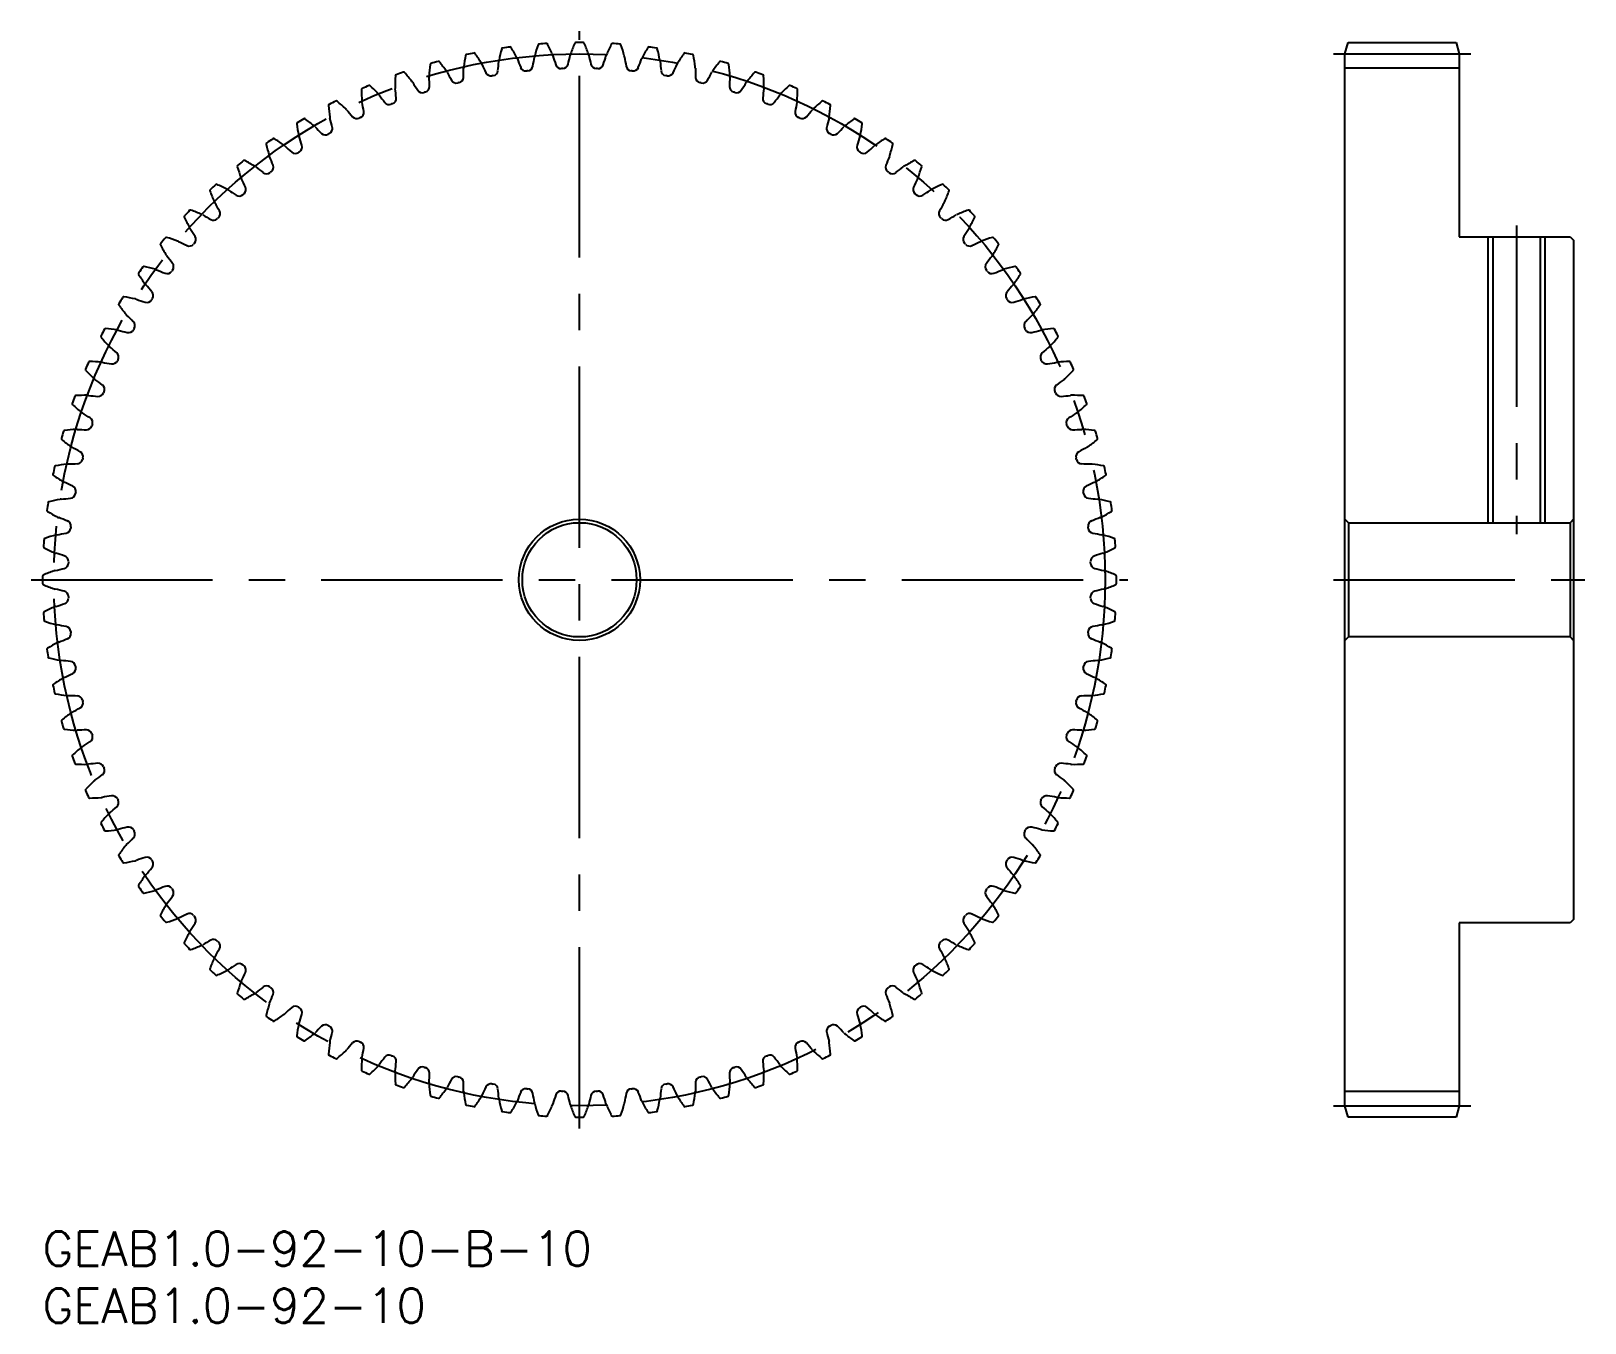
# Model space of a CAD drawing. Extents: x -1 to 135, y -8 to 105.
import ezdxf

# ---------------------------------------------------------------- set-up
doc = ezdxf.new("R2010")
doc.units = 0
doc.header["$LTSCALE"] = 0.5
doc.linetypes.add('CENTER', pattern=[50.8, 31.75, -6.35, 6.35, -6.35])
for name, color, linetype in [('MSM_CENTER', 1, 'CENTER'), ('MSM_CONTINUOUS', 7, 'CONTINUOUS'), ('MSM_NARROW', 5, 'CONTINUOUS'), ('MSM_PART_NUMBER', 7, 'CONTINUOUS')]:
    doc.layers.add(name, color=color, linetype=linetype)
doc.styles.get("Standard").update_dxf_attribs({"font": 'txt.shx', "height": 1, "bigfont": 'bigfont.shx'})

# ---------------------------------------------------------------- blocks, each defined once
blk = doc.blocks.new('*U2')
at = {"layer": 'MSM_PART_NUMBER'}
blk.add_text('GEAB1.0-92-10-B-10', height=3, dxfattribs=at).set_placement((0, -3))
blk = doc.blocks.new('*U3')
at = {"layer": 'MSM_PART_NUMBER'}
blk.add_text('GEAB1.0-92-10', height=3, dxfattribs=at).set_placement((0, -8))

msp = doc.modelspace()

# ---------------------------------------------------------------- linework, layer by layer
at = {"layer": 'MSM_CENTER'}
for p, q in [((47, 9), (47, 105)), ((113, 103), (125, 103)), ((129, 88), (129, 61)), ((-1, 57), (95, 57)), ((113, 57), (135, 57)), ((113, 11), (125, 11))]:
    msp.add_line(p, q, dxfattribs=at)
msp.add_circle((47, 57), 46, dxfattribs=at)
at = {"layer": 'MSM_CONTINUOUS'}
for p, q in [((114, 103), (114.27, 104)), ((114.27, 104), (123.73, 104)), ((123.73, 104), (124, 103)), ((114, 11), (114, 103)), ((124, 103), (124, 87)), ((124, 101.75), (114, 101.75)), ((124, 87), (133.7, 87)), ((126.93, 87), (126.93, 62)), ((131.07, 87), (131.07, 62)), ((133.7, 87), (134, 86.7)), ((134, 86.7), (134, 27.3)), ((114.3, 62), (114, 62.3)), ((114.3, 62), (114.3, 52)), ((114.3, 62), (133.7, 62)), ((134, 62.3), (133.7, 62)), ((133.7, 62), (133.7, 52)), ((114, 51.7), (114.3, 52)), ((133.7, 52), (114.3, 52)), ((133.7, 52), (134, 51.7)), ((134, 27.3), (133.7, 27)), ((124, 27), (124, 11)), ((133.7, 27), (124, 27)), ((124, 12.25), (114, 12.25)), ((114.27, 10), (114, 11)), ((124, 11), (123.73, 10)), ((123.73, 10), (114.27, 10))]:
    msp.add_line(p, q, dxfattribs=at)
for radius in [5.3, 5]:
    msp.add_circle((47, 57), radius, dxfattribs=at)
for centre, radius, start, end in [((55, 99.48), 15.33, 165.0264, 168.8043), ((40.28, 103.42), 0.1, 98.2322, 165.0264), ((47, 57), 47, 97.42, 98.2322), ((40.94, 103.51), 0.1, 30.6258, 97.42), ((27.83, 95.75), 15.33, 26.8478, 30.6258), ((57.88, 98.84), 15.33, 161.1134, 164.8913), ((43.47, 103.77), 0.1, 94.3195, 161.1134), ((47, 57), 47, 93.507, 94.3191), ((44.13, 103.81), 0.1, 26.7127, 93.507), ((30.52, 96.96), 15.33, 22.9348, 26.7127), ((60.71, 98), 15.33, 157.2003, 160.9783), ((46.67, 103.9), 0.1, 90.4061, 157.2003), ((47, 57), 47, 89.5939, 90.4061), ((47.33, 103.9), 0.1, 22.7997, 89.594), ((33.29, 98), 15.33, 19.0217, 22.7997), ((63.48, 96.96), 15.33, 153.2873, 157.0652), ((49.87, 103.81), 0.1, 86.4934, 153.2873), ((47, 57), 47, 85.6809, 86.493), ((50.53, 103.77), 0.1, 18.8866, 85.6809), ((36.12, 98.84), 15.33, 15.1087, 18.8866), ((66.17, 95.75), 15.33, 149.3742, 153.1522), ((53.06, 103.51), 0.1, 82.5804, 149.3742), ((47, 57), 47, 81.7678, 82.58), ((53.72, 103.42), 0.1, 14.9736, 81.7678), ((39, 99.48), 15.33, 11.1957, 14.9736), ((49.14, 100.17), 15.33, 172.8525, 176.6304), ((34.03, 102.07), 0.1, 106.0586, 172.8525), ((47, 57), 47, 105.2461, 106.0582), ((34.67, 102.25), 0.1, 38.4518, 105.2461), ((22.74, 92.78), 15.33, 34.6739, 38.4518), ((52.08, 99.93), 15.33, 168.9395, 172.7174), ((37.13, 102.85), 0.1, 102.1456, 168.9395), ((47, 57), 47, 101.3331, 102.1452), ((37.78, 102.99), 0.1, 34.5388, 101.3331), ((25.24, 94.35), 15.33, 30.7609, 34.5388), ((37.7, 101.77), 0.831, 23.4085, 30.761), ((51.45, 107.72), 14.15, 203.4084, 206.7123), ((25.82, 103.3), 14.15, 352.8529, 356.1568), ((40.77, 102.3), 0.831, 168.8042, 176.1567), ((40.77, 102.3), 0.831, 19.4955, 26.848), ((54.9, 107.3), 14.15, 199.4953, 202.7993), ((29.03, 104.64), 14.15, 348.9398, 352.2438), ((43.88, 102.62), 0.831, 164.8911, 172.2436), ((43.88, 102.62), 0.831, 15.5825, 22.9349), ((58.31, 106.64), 14.15, 195.5823, 198.8863), ((45.39, 102.22), 0.5, 198.8863, 272.0329), ((45.52, 102.23), 0.5, 271.8801, 345.0268), ((32.33, 105.75), 14.15, 345.0268, 348.3307), ((47, 102.72), 0.831, 160.9781, 168.3306), ((47, 102.72), 0.831, 11.6694, 19.0219), ((61.67, 105.75), 14.15, 191.6693, 194.9732), ((48.48, 102.23), 0.5, 194.9732, 268.1198), ((48.61, 102.22), 0.5, 267.9672, 341.1137), ((35.69, 106.64), 14.15, 341.1137, 344.4177), ((50.12, 102.62), 0.831, 157.0651, 164.4175), ((50.12, 102.62), 0.831, 7.7564, 15.1089), ((64.97, 104.64), 14.15, 187.7562, 191.0602), ((39.1, 107.3), 14.15, 337.2007, 340.5047), ((53.23, 102.3), 0.831, 153.152, 160.5045), ((53.23, 102.3), 0.831, 3.8433, 11.1958), ((68.18, 103.3), 14.15, 183.8432, 187.1471), ((42.55, 107.72), 14.15, 333.2877, 336.5916), ((56.3, 101.77), 0.831, 149.239, 156.5915), ((68.76, 94.35), 15.33, 145.4612, 149.2391), ((56.22, 102.99), 0.1, 78.6669, 145.4612), ((47, 57), 47, 77.8548, 78.6669), ((56.87, 102.85), 0.1, 11.0605, 77.8548), ((41.92, 99.93), 15.33, 7.2826, 11.0605), ((71.26, 92.78), 15.33, 141.5482, 145.3261), ((59.33, 102.25), 0.1, 74.7539, 141.5482), ((47, 57), 47, 73.9418, 74.7539), ((59.97, 102.07), 0.1, 7.1475, 73.9418), ((44.86, 100.17), 15.33, 3.3696, 7.1475), ((46.19, 100.22), 15.33, 176.7656, 180.5435), ((30.98, 101.08), 0.1, 109.9709, 176.7656), ((47, 57), 47, 109.1592, 109.9713), ((31.61, 101.3), 0.1, 42.3649, 109.1592), ((20.35, 91.04), 15.33, 38.587, 42.3649), ((34.66, 101.03), 0.831, 176.6303, 183.9828), ((19.72, 99.99), 14.15, 0.679, 3.9829), ((34.66, 101.03), 0.831, 27.3216, 34.6741), ((47.98, 107.9), 14.15, 207.3214, 210.6254), ((36.23, 100.95), 0.5, 210.6254, 283.772), ((36.35, 100.98), 0.5, 283.6193, 356.7659), ((22.71, 101.75), 14.15, 356.7659, 0.0699), ((37.7, 101.77), 0.831, 172.7172, 180.0697), ((39.25, 101.58), 0.5, 206.7123, 279.859), ((47, 57), 44.75, 99.7062, 99.859), ((39.37, 101.6), 0.5, 279.7063, 352.8529), ((42.31, 102.01), 0.5, 202.7993, 275.9459), ((47, 57), 44.75, 95.7932, 95.9459), ((42.43, 102.02), 0.5, 275.7932, 348.9398), ((47, 57), 44.75, 91.8802, 92.0329), ((47, 57), 44.75, 87.9671, 88.1198), ((51.57, 102.02), 0.5, 191.0602, 264.2068), ((47, 57), 44.75, 84.0541, 84.2068), ((51.69, 102.01), 0.5, 264.0541, 337.2007), ((54.63, 101.6), 0.5, 187.1471, 260.2938), ((47, 57), 44.75, 80.141, 80.2938), ((54.75, 101.58), 0.5, 260.1411, 333.2877), ((56.3, 101.77), 0.831, 359.9303, 7.2828), ((71.29, 101.75), 14.15, 179.9301, 183.2341), ((57.65, 100.98), 0.5, 183.2341, 256.3807), ((57.77, 100.95), 0.5, 256.228, 329.3746), ((46.02, 107.9), 14.15, 329.3746, 332.6786), ((59.34, 101.03), 0.831, 145.3259, 152.6784), ((74.28, 99.99), 14.15, 176.0171, 179.321), ((59.34, 101.03), 0.831, 356.0172, 3.3697), ((73.65, 91.04), 15.33, 137.6351, 141.413), ((62.39, 101.3), 0.1, 70.8408, 137.6351), ((47, 57), 47, 70.0287, 70.8408), ((63.02, 101.08), 0.1, 3.2344, 70.0287), ((47.81, 100.22), 15.33, 359.4565, 3.2344), ((28.01, 99.88), 0.1, 113.8843, 180.6786), ((43.24, 100.06), 15.33, 180.6786, 184.4565), ((47, 57), 47, 113.0722, 113.8843), ((28.62, 100.15), 0.1, 46.2779, 113.0722), ((18.09, 89.14), 15.33, 42.5, 46.2779), ((28.78, 98.94), 0.831, 35.1477, 42.5002), ((41.04, 107.56), 14.15, 215.1475, 218.4515), ((31.69, 100.08), 0.831, 180.5433, 187.8958), ((16.85, 98.02), 14.15, 4.592, 7.896), ((31.69, 100.08), 0.831, 31.2346, 38.5871), ((44.5, 107.85), 14.15, 211.2345, 214.5384), ((33.25, 100.11), 0.5, 214.5384, 287.6851), ((47, 57), 44.75, 107.5323, 107.6851), ((33.37, 100.15), 0.5, 287.5323, 0.679), ((47, 57), 44.75, 103.6193, 103.772), ((47, 57), 44.75, 76.228, 76.3807), ((60.63, 100.15), 0.5, 179.321, 252.4677), ((47, 57), 44.75, 72.3149, 72.4677), ((60.75, 100.11), 0.5, 252.315, 325.4616), ((49.5, 107.85), 14.15, 325.4616, 328.7655), ((62.31, 100.08), 0.831, 141.4129, 148.7654), ((77.15, 98.02), 14.15, 172.104, 175.408), ((62.31, 100.08), 0.831, 352.1042, 359.4567), ((52.96, 107.56), 14.15, 321.5485, 324.8525), ((65.22, 98.94), 0.831, 137.4998, 144.8523), ((75.91, 89.14), 15.33, 133.7221, 137.5), ((65.38, 100.15), 0.1, 66.9278, 133.7221), ((47, 57), 47, 66.1157, 66.9278), ((65.99, 99.88), 0.1, 359.3214, 66.1157), ((50.76, 100.06), 15.33, 355.5435, 359.3214), ((25.13, 98.49), 0.1, 117.7974, 184.5916), ((40.31, 99.71), 15.33, 184.5916, 188.3696), ((47, 57), 47, 116.9852, 117.7974), ((25.72, 98.79), 0.1, 50.191, 116.9852), ((15.97, 87.09), 15.33, 46.413, 50.191), ((25.96, 97.6), 0.831, 39.0607, 46.4132), ((37.6, 107.04), 14.15, 219.0606, 222.3645), ((27.62, 97.89), 0.5, 295.3584, 8.5051), ((28.78, 98.94), 0.831, 184.4564, 191.8088), ((14.12, 95.87), 14.15, 8.5051, 11.809), ((30.34, 99.07), 0.5, 218.4515, 291.5981), ((47, 57), 44.75, 111.4454, 111.5981), ((30.46, 99.12), 0.5, 291.4454, 4.592), ((63.54, 99.12), 0.5, 175.408, 248.5546), ((47, 57), 44.75, 68.4019, 68.5546), ((63.66, 99.07), 0.5, 248.4019, 321.5485), ((66.38, 97.89), 0.5, 171.4949, 244.6416), ((79.88, 95.87), 14.15, 168.191, 171.4949), ((65.22, 98.94), 0.831, 348.1912, 355.5436), ((56.4, 107.04), 14.15, 317.6355, 320.9394), ((68.04, 97.6), 0.831, 133.5868, 140.9393), ((78.03, 87.09), 15.33, 129.809, 133.587), ((68.28, 98.79), 0.1, 63.0148, 129.809), ((47, 57), 47, 62.2026, 63.0148), ((53.69, 99.71), 15.33, 351.6304, 355.4084), ((68.87, 98.49), 0.1, 355.4084, 62.2026), ((22.35, 96.9), 0.1, 121.7104, 188.5047), ((37.41, 99.15), 15.33, 188.5047, 192.2826), ((47, 57), 47, 120.8983, 121.7104), ((22.92, 97.24), 0.1, 54.104, 120.8983), ((13.98, 84.9), 15.33, 50.3261, 54.104), ((23.24, 96.07), 0.831, 42.9738, 50.3262), ((34.21, 106.28), 14.15, 222.9736, 226.2776), ((24.88, 96.47), 0.5, 299.2715, 12.4181), ((25.96, 97.6), 0.831, 188.3694, 195.7219), ((11.54, 93.54), 14.15, 12.4181, 15.722), ((27.51, 97.84), 0.5, 222.3645, 295.5112), ((47, 57), 44.75, 115.3584, 115.5112), ((47, 57), 44.75, 64.4888, 64.6416), ((66.49, 97.84), 0.5, 244.4889, 317.6355), ((69.12, 96.47), 0.5, 167.5819, 240.7285), ((82.46, 93.54), 14.15, 164.278, 167.5819), ((68.04, 97.6), 0.831, 344.2781, 351.6306), ((59.79, 106.28), 14.15, 313.7224, 317.0264), ((70.76, 96.07), 0.831, 129.6738, 137.0262), ((80.02, 84.9), 15.33, 125.896, 129.6739), ((71.08, 97.24), 0.1, 59.1017, 125.896), ((47, 57), 47, 58.2896, 59.1017), ((56.59, 99.15), 15.33, 347.7174, 351.4953), ((71.65, 96.9), 0.1, 351.4953, 58.2896), ((19.68, 95.12), 0.1, 125.6235, 192.4177), ((47, 57), 47, 124.8113, 125.6235), ((20.23, 95.51), 0.1, 58.0171, 124.8113), ((12.16, 82.59), 15.33, 54.2391, 58.0171), ((23.24, 96.07), 0.831, 192.2824, 199.6349), ((9.13, 91.03), 14.15, 16.3311, 19.6351), ((24.77, 96.41), 0.5, 226.2776, 299.4242), ((47, 57), 44.75, 119.2715, 119.4242), ((47, 57), 44.75, 60.5758, 60.7285), ((69.23, 96.41), 0.5, 240.5759, 313.7224), ((84.87, 91.03), 14.15, 160.3649, 163.6689), ((70.76, 96.07), 0.831, 340.3651, 347.7176), ((81.84, 82.59), 15.33, 121.9829, 125.7609), ((73.77, 95.51), 0.1, 55.1887, 121.9829), ((47, 57), 47, 54.3765, 55.1887), ((74.32, 95.12), 0.1, 347.5823, 54.3765), ((34.56, 98.4), 15.33, 192.4177, 196.1957), ((20.63, 94.35), 0.831, 196.1955, 203.548), ((6.9, 88.37), 14.15, 20.2442, 23.5481), ((20.63, 94.35), 0.831, 46.8868, 54.2393), ((30.87, 105.29), 14.15, 226.8866, 230.1906), ((22.13, 94.8), 0.5, 230.1906, 303.3372), ((47, 57), 44.75, 123.1845, 123.3372), ((22.23, 94.87), 0.5, 303.1845, 16.3311), ((71.77, 94.87), 0.5, 163.6689, 236.8155), ((47, 57), 44.75, 56.6628, 56.8155), ((71.87, 94.8), 0.5, 236.6628, 309.8094), ((63.13, 105.29), 14.15, 309.8094, 313.1134), ((73.37, 94.35), 0.831, 125.7607, 133.1132), ((87.1, 88.37), 14.15, 156.4519, 159.7558), ((73.37, 94.35), 0.831, 336.452, 343.8045), ((59.44, 98.4), 15.33, 343.8043, 347.5823), ((17.14, 93.17), 0.1, 129.5365, 196.3308), ((31.76, 97.45), 15.33, 196.3308, 200.1087), ((47, 57), 47, 128.7244, 129.5365), ((17.66, 93.59), 0.1, 61.9301, 128.7244), ((10.49, 80.15), 15.33, 58.1522, 61.9301), ((18.15, 92.47), 0.831, 50.7999, 58.1523), ((27.62, 104.08), 14.15, 230.7997, 234.1036), ((19.61, 93.02), 0.5, 234.1036, 307.2503), ((47, 57), 44.75, 127.0975, 127.2503), ((19.71, 93.09), 0.5, 307.0976, 20.2442), ((74.29, 93.09), 0.5, 159.7558, 232.9025), ((47, 57), 44.75, 52.7497, 52.9025), ((74.39, 93.02), 0.5, 232.7498, 305.8964), ((66.38, 104.08), 14.15, 305.8964, 309.2003), ((75.85, 92.47), 0.831, 121.8477, 129.2001), ((83.51, 80.15), 15.33, 118.0699, 121.8478), ((76.34, 93.59), 0.1, 51.2756, 118.0699), ((47, 57), 47, 50.4635, 51.2756), ((62.24, 97.45), 15.33, 339.8913, 343.6692), ((76.86, 93.17), 0.1, 343.6692, 50.4635), ((14.75, 91.05), 0.1, 133.4495, 200.2438), ((47, 57), 47, 132.6374, 133.4495), ((15.23, 91.5), 0.1, 65.8431, 132.6374), ((9, 77.6), 15.33, 62.0652, 65.8431), ((15.79, 90.42), 0.831, 54.7129, 62.0654), ((18.15, 92.47), 0.831, 200.1085, 207.461), ((4.85, 85.56), 14.15, 24.1572, 27.4612), ((17.31, 91.15), 0.5, 311.0106, 24.1572), ((76.69, 91.15), 0.5, 155.8428, 228.9894), ((89.15, 85.56), 14.15, 152.5388, 155.8428), ((75.85, 92.47), 0.831, 332.539, 339.8915), ((78.21, 90.42), 0.831, 117.9346, 125.2871), ((85, 77.6), 15.33, 114.1569, 117.9348), ((78.77, 91.5), 0.1, 47.363, 114.1569), ((47, 57), 47, 46.5505, 47.3626), ((79.25, 91.05), 0.1, 339.7562, 46.5505), ((29.04, 96.32), 15.33, 200.2438, 204.0217), ((15.79, 90.42), 0.831, 204.0216, 211.3741), ((3, 82.61), 14.15, 28.0703, 31.3742), ((24.45, 102.65), 14.15, 234.7127, 238.0167), ((17.22, 91.07), 0.5, 238.0167, 311.1633), ((47, 57), 44.75, 131.0106, 131.1633), ((47, 57), 44.75, 48.8367, 48.9894), ((76.78, 91.07), 0.5, 228.8367, 301.9833), ((69.55, 102.65), 14.15, 301.9833, 305.2873), ((91, 82.61), 14.15, 148.6258, 151.9297), ((78.21, 90.42), 0.831, 328.6259, 335.9784), ((64.96, 96.32), 15.33, 335.9783, 339.7562), ((12.5, 88.77), 0.1, 137.3626, 204.1569), ((26.4, 95), 15.33, 204.1569, 207.9348), ((47, 57), 47, 136.5505, 137.3626), ((12.95, 89.25), 0.1, 69.7562, 136.5505), ((7.68, 74.96), 15.33, 65.9783, 69.7562), ((13.58, 88.21), 0.831, 58.6259, 65.9784), ((21.39, 101), 14.15, 238.6258, 241.9297), ((14.96, 88.95), 0.5, 241.9297, 315.0764), ((47, 57), 44.75, 134.9236, 135.0764), ((15.05, 89.04), 0.5, 314.9236, 28.0703), ((78.95, 89.04), 0.5, 151.9297, 225.0764), ((47, 57), 44.75, 44.9236, 45.0764), ((79.04, 88.95), 0.5, 224.9237, 298.0703), ((72.61, 101), 14.15, 298.0703, 301.3742), ((80.42, 88.21), 0.831, 114.0216, 121.3741), ((86.32, 74.96), 15.33, 110.2438, 114.0217), ((81.05, 89.25), 0.1, 43.4499, 110.2438), ((47, 57), 47, 42.6374, 43.4495), ((67.6, 95), 15.33, 332.0652, 335.8431), ((81.5, 88.77), 0.1, 335.8431, 42.6374), ((13.58, 88.21), 0.831, 207.9346, 215.2871), ((1.35, 79.55), 14.15, 31.9833, 35.2873), ((12.93, 86.78), 0.5, 318.8367, 31.9833), ((81.07, 86.78), 0.5, 148.0167, 221.1633), ((92.65, 79.55), 14.15, 144.7127, 148.0167), ((80.42, 88.21), 0.831, 324.7129, 332.0654), ((10.41, 86.34), 0.1, 141.276, 208.0699), ((23.85, 93.51), 15.33, 208.0699, 211.8478), ((47, 57), 47, 140.4635, 141.2756), ((10.83, 86.86), 0.1, 73.6692, 140.4635), ((6.55, 72.24), 15.33, 69.8913, 73.6692), ((11.53, 85.85), 0.831, 62.539, 69.8915), ((18.44, 99.15), 14.15, 242.5388, 245.8428), ((12.85, 86.69), 0.5, 245.8428, 318.9894), ((47, 57), 44.75, 138.8367, 138.9894), ((47, 57), 44.75, 41.0106, 41.1633), ((81.15, 86.69), 0.5, 221.0106, 294.1572), ((75.56, 99.15), 14.15, 294.1572, 297.4612), ((82.47, 85.85), 0.831, 110.1085, 117.461), ((87.45, 72.24), 15.33, 106.3308, 110.1087), ((83.17, 86.86), 0.1, 39.5369, 106.3308), ((70.15, 93.51), 15.33, 328.1522, 331.9301), ((47, 57), 47, 38.7244, 39.5365), ((83.59, 86.34), 0.1, 331.9301, 38.7244), ((47, 57), 47, 144.3765, 145.1887), ((8.88, 84.32), 0.1, 77.5823, 144.3765), ((5.6, 69.44), 15.33, 73.8043, 77.5823), ((11.53, 85.85), 0.831, 211.8477, 219.2001), ((-0.08, 76.38), 14.15, 35.8964, 39.2003), ((10.98, 84.39), 0.5, 322.7497, 35.8964), ((83.02, 84.39), 0.5, 144.1036, 217.2503), ((94.08, 76.38), 14.15, 140.7997, 144.1036), ((82.47, 85.85), 0.831, 320.7999, 328.1523), ((88.4, 69.44), 15.33, 102.4177, 106.1957), ((85.12, 84.32), 0.1, 35.6238, 102.4177), ((47, 57), 47, 34.8113, 35.6235), ((8.49, 83.77), 0.1, 145.1891, 211.9829), ((21.41, 91.84), 15.33, 211.9829, 215.7609), ((9.65, 83.37), 0.831, 66.452, 73.8045), ((15.63, 97.1), 14.15, 246.4519, 249.7558), ((10.91, 84.29), 0.5, 249.7558, 322.9025), ((47, 57), 44.75, 142.7497, 142.9025), ((47, 57), 44.75, 37.0975, 37.2503), ((83.09, 84.29), 0.5, 217.0976, 290.2442), ((78.37, 97.1), 14.15, 290.2442, 293.5481), ((84.35, 83.37), 0.831, 106.1955, 113.548), ((72.59, 91.84), 15.33, 324.2391, 328.0171), ((85.51, 83.77), 0.1, 328.0171, 34.8113), ((47, 57), 47, 148.2896, 149.1017), ((7.1, 81.65), 0.1, 81.4953, 148.2896), ((4.85, 66.59), 15.33, 77.7174, 81.4953), ((9.65, 83.37), 0.831, 215.7607, 223.1132), ((-1.29, 73.13), 14.15, 39.8094, 43.1134), ((9.2, 81.87), 0.5, 326.6627, 39.8094), ((84.8, 81.87), 0.5, 140.1906, 213.3372), ((95.29, 73.13), 14.15, 136.8866, 140.1906), ((84.35, 83.37), 0.831, 316.8868, 324.2393), ((89.15, 66.59), 15.33, 98.5047, 102.2826), ((86.9, 81.65), 0.1, 31.7108, 98.5047), ((47, 57), 47, 30.8983, 31.7104), ((6.76, 81.08), 0.1, 149.1021, 215.896), ((19.1, 90.02), 15.33, 215.896, 219.6739), ((7.93, 80.76), 0.831, 70.3651, 77.7176), ((12.97, 94.87), 14.15, 250.3649, 253.6689), ((9.13, 81.77), 0.5, 253.6689, 326.8155), ((47, 57), 44.75, 146.6628, 146.8155), ((47, 57), 44.75, 33.1845, 33.3372), ((84.87, 81.77), 0.5, 213.1845, 286.3311), ((81.03, 94.87), 14.15, 286.3311, 289.6351), ((86.07, 80.76), 0.831, 102.2824, 109.6349), ((74.9, 90.02), 15.33, 320.3261, 324.104), ((87.24, 81.08), 0.1, 324.104, 30.8983), ((47, 57), 47, 152.2026, 153.0148), ((5.51, 78.87), 0.1, 85.4084, 152.2026), ((4.29, 63.69), 15.33, 81.6304, 85.4084), ((7.93, 80.76), 0.831, 219.6738, 227.0262), ((-2.28, 69.79), 14.15, 43.7224, 47.0264), ((7.53, 79.12), 0.5, 257.5819, 330.7285), ((7.59, 79.23), 0.5, 330.5758, 43.7224), ((47, 57), 44.75, 150.5758, 150.7285), ((86.41, 79.23), 0.5, 136.2776, 209.4242), ((47, 57), 44.75, 29.2715, 29.4242), ((86.47, 79.12), 0.5, 209.2715, 282.4181), ((96.28, 69.79), 14.15, 132.9736, 136.2776), ((86.07, 80.76), 0.831, 312.9738, 320.3262), ((89.71, 63.69), 15.33, 94.5916, 98.3696), ((88.49, 78.87), 0.1, 27.7978, 94.5916), ((47, 57), 47, 26.9852, 27.7974), ((5.21, 78.28), 0.1, 153.0151, 219.809), ((16.91, 88.03), 15.33, 219.809, 223.587), ((6.4, 78.04), 0.831, 74.2781, 81.6306), ((10.46, 92.46), 14.15, 254.278, 257.5819), ((83.54, 92.46), 14.15, 282.4181, 285.722), ((87.6, 78.04), 0.831, 98.3694, 105.7219), ((77.09, 88.03), 15.33, 316.413, 320.191), ((88.79, 78.28), 0.1, 320.191, 26.9852), ((6.4, 78.04), 0.831, 223.5868, 230.9393), ((-3.04, 66.4), 14.15, 47.6355, 50.9394), ((6.11, 76.38), 0.5, 261.4949, 334.6416), ((6.16, 76.49), 0.5, 334.4889, 47.6355), ((47, 57), 44.75, 154.4888, 154.6416), ((87.84, 76.49), 0.5, 132.3645, 205.5112), ((47, 57), 44.75, 25.3584, 25.5112), ((87.89, 76.38), 0.5, 205.3585, 278.5051), ((97.04, 66.4), 14.15, 129.0606, 132.3645), ((87.6, 78.04), 0.831, 309.0607, 316.4132), ((3.85, 75.38), 0.1, 156.9282, 223.7221), ((47, 57), 47, 156.1157, 156.9278), ((14.86, 85.91), 15.33, 223.7221, 227.5), ((4.12, 75.99), 0.1, 89.3214, 156.1157), ((3.94, 60.76), 15.33, 85.5435, 89.3214), ((5.06, 75.22), 0.831, 78.1912, 85.5436), ((8.13, 89.88), 14.15, 258.191, 261.4949), ((85.87, 89.88), 14.15, 278.5051, 281.809), ((88.94, 75.22), 0.831, 94.4564, 101.8088), ((90.06, 60.76), 15.33, 90.6786, 94.4565), ((79.14, 85.91), 15.33, 312.5, 316.2779), ((89.88, 75.99), 0.1, 23.8843, 90.6786), ((47, 57), 47, 23.0722, 23.8843), ((90.15, 75.38), 0.1, 316.2779, 23.0722), ((5.06, 75.22), 0.831, 227.4998, 234.8523), ((-3.56, 62.96), 14.15, 51.5485, 54.8525), ((4.93, 73.66), 0.5, 338.4019, 51.5485), ((47, 57), 44.75, 158.4019, 158.5546), ((89.07, 73.66), 0.5, 128.4515, 201.5981), ((47, 57), 44.75, 21.4454, 21.5981), ((97.56, 62.96), 14.15, 125.1475, 128.4515), ((88.94, 75.22), 0.831, 305.1477, 312.5002), ((47, 57), 47, 160.0287, 160.8408), ((2.7, 72.39), 0.1, 160.8412, 227.6351), ((12.96, 83.65), 15.33, 227.6351, 231.413), ((2.92, 73.02), 0.1, 93.2344, 160.0287), ((3.78, 57.81), 15.33, 89.4565, 93.2344), ((3.92, 72.31), 0.831, 82.1042, 89.4567), ((5.98, 87.15), 14.15, 262.104, 265.408), ((4.88, 73.54), 0.5, 265.408, 338.5546), ((89.12, 73.54), 0.5, 201.4454, 274.592), ((88.02, 87.15), 14.15, 274.592, 277.896), ((90.08, 72.31), 0.831, 90.5433, 97.8958), ((90.22, 57.81), 15.33, 86.7656, 90.5435), ((81.04, 83.65), 15.33, 308.587, 312.3649), ((91.08, 73.02), 0.1, 19.9713, 86.7656), ((47, 57), 47, 19.1592, 19.9713), ((91.3, 72.39), 0.1, 312.3649, 19.1592), ((3.92, 72.31), 0.831, 231.4129, 238.7654), ((-3.85, 59.5), 14.15, 55.4616, 58.7655), ((3.89, 70.75), 0.5, 342.315, 55.4616), ((90.11, 70.75), 0.5, 124.5384, 197.6851), ((97.85, 59.5), 14.15, 121.2345, 124.5384), ((90.08, 72.31), 0.831, 301.2346, 308.5871), ((47, 57), 47, 163.9418, 164.7539), ((1.93, 69.97), 0.1, 97.1475, 163.9418), ((3.83, 54.86), 15.33, 93.3696, 97.1475), ((2.97, 69.34), 0.831, 86.0172, 93.3697), ((4.01, 84.28), 14.15, 266.0171, 269.321), ((3.85, 70.63), 0.5, 269.321, 342.4677), ((47, 57), 44.75, 162.3149, 162.4677), ((47, 57), 44.75, 17.5323, 17.6851), ((90.15, 70.63), 0.5, 197.5324, 270.679), ((89.99, 84.28), 14.15, 270.679, 273.9829), ((91.03, 69.34), 0.831, 86.6303, 93.9828), ((90.17, 54.86), 15.33, 82.8525, 86.6304), ((92.07, 69.97), 0.1, 16.0582, 82.8525), ((47, 57), 47, 15.2461, 16.0582), ((1.75, 69.33), 0.1, 164.7543, 231.5482), ((11.22, 81.26), 15.33, 231.5482, 235.3261), ((2.97, 69.34), 0.831, 235.3259, 242.6784), ((-3.9, 56.02), 14.15, 59.3746, 62.6786), ((3.05, 67.77), 0.5, 346.228, 59.3746), ((90.95, 67.77), 0.5, 120.6254, 193.772), ((97.9, 56.02), 14.15, 117.3214, 120.6254), ((91.03, 69.34), 0.831, 297.3216, 304.6741), ((82.78, 81.26), 15.33, 304.6739, 308.4518), ((92.25, 69.33), 0.1, 308.4518, 15.2461), ((47, 57), 47, 167.8548, 168.6669), ((1.15, 66.87), 0.1, 101.0605, 167.8548), ((4.07, 51.92), 15.33, 97.2826, 101.0605), ((2.23, 66.3), 0.831, 89.9303, 97.2828), ((2.25, 81.29), 14.15, 269.9301, 273.2341), ((3.02, 67.65), 0.5, 273.2341, 346.3807), ((47, 57), 44.75, 166.228, 166.3807), ((47, 57), 44.75, 13.6193, 13.772), ((90.98, 67.65), 0.5, 193.6193, 266.7659), ((91.75, 81.29), 14.15, 266.7659, 270.0699), ((91.77, 66.3), 0.831, 82.7172, 90.0697), ((89.93, 51.92), 15.33, 78.9395, 82.7174), ((92.85, 66.87), 0.1, 12.1452, 78.9395), ((47, 57), 47, 11.3331, 12.1452), ((1.01, 66.22), 0.1, 168.6669, 235.4612), ((9.65, 78.76), 15.33, 235.4612, 239.2391), ((2.23, 66.3), 0.831, 239.239, 246.5915), ((-3.72, 52.55), 14.15, 63.2877, 66.5916), ((97.72, 52.55), 14.15, 113.4084, 116.7123), ((91.77, 66.3), 0.831, 293.4085, 300.761), ((84.35, 78.76), 15.33, 300.7609, 304.5388), ((92.99, 66.22), 0.1, 304.5388, 11.3331), ((4.52, 49), 15.33, 101.1957, 104.9736), ((1.7, 63.23), 0.831, 93.8433, 101.1958), ((0.7, 78.18), 14.15, 273.8432, 277.1471), ((2.4, 64.63), 0.5, 277.1471, 350.2938), ((2.42, 64.75), 0.5, 350.141, 63.2877), ((47, 57), 44.75, 170.141, 170.2938), ((91.58, 64.75), 0.5, 116.7123, 189.859), ((47, 57), 44.75, 9.7062, 9.859), ((91.6, 64.63), 0.5, 189.7063, 262.8529), ((93.3, 78.18), 14.15, 262.8529, 266.1568), ((92.3, 63.23), 0.831, 78.8042, 86.1567), ((89.48, 49), 15.33, 75.0264, 78.8043), ((47, 57), 47, 171.7678, 172.58), ((0.49, 63.06), 0.1, 172.58, 239.3742), ((8.25, 76.17), 15.33, 239.3742, 243.1522), ((0.58, 63.72), 0.1, 104.9736, 171.7678), ((85.75, 76.17), 15.33, 296.8478, 300.6258), ((93.42, 63.72), 0.1, 8.2322, 75.0264), ((47, 57), 47, 7.42, 8.2322), ((93.51, 63.06), 0.1, 300.6258, 7.42), ((1.7, 63.23), 0.831, 243.152, 250.5045), ((-3.3, 49.1), 14.15, 67.2007, 70.5047), ((1.98, 61.57), 0.5, 281.0602, 354.2068), ((1.99, 61.69), 0.5, 354.0541, 67.2007), ((47, 57), 44.75, 174.0541, 174.2068), ((92.01, 61.69), 0.5, 112.7993, 185.9459), ((47, 57), 44.75, 5.7932, 5.9459), ((92.02, 61.57), 0.5, 185.7932, 258.9398), ((97.3, 49.1), 14.15, 109.4953, 112.7993), ((92.3, 63.23), 0.831, 289.4955, 296.848), ((47, 57), 47, 175.6809, 176.493), ((0.19, 59.87), 0.1, 176.493, 243.2873), ((0.23, 60.53), 0.1, 108.8866, 175.6809), ((5.16, 46.12), 15.33, 105.1087, 108.8866), ((1.38, 60.12), 0.831, 97.7564, 105.1089), ((-0.64, 74.97), 14.15, 277.7562, 281.0602), ((94.64, 74.97), 14.15, 258.9398, 262.2438), ((92.62, 60.12), 0.831, 74.8911, 82.2436), ((88.84, 46.12), 15.33, 71.1134, 74.8913), ((93.77, 60.53), 0.1, 4.3195, 71.1134), ((93.81, 59.87), 0.1, 296.7127, 3.507), ((47, 57), 47, 3.507, 4.3191), ((7.04, 73.48), 15.33, 243.2873, 247.0652), ((1.38, 60.12), 0.831, 247.0651, 254.4175), ((-2.64, 45.69), 14.15, 71.1137, 74.4177), ((1.78, 58.61), 0.5, 357.9671, 71.1137), ((47, 57), 44.75, 177.9671, 178.1198), ((92.22, 58.61), 0.5, 108.8863, 182.0329), ((47, 57), 44.75, 1.8802, 2.0329), ((96.64, 45.69), 14.15, 105.5823, 108.8863), ((92.62, 60.12), 0.831, 285.5825, 292.9349), ((86.96, 73.48), 15.33, 292.9348, 296.7127), ((0.1, 57.33), 0.1, 112.7997, 179.5939), ((47, 57), 47, 179.5939, 180.4061), ((6, 43.29), 15.33, 109.0217, 112.7997), ((1.28, 57), 0.831, 101.6694, 109.0219), ((-1.75, 71.67), 14.15, 281.6693, 284.9732), ((1.77, 58.48), 0.5, 284.9732, 358.1198), ((92.23, 58.48), 0.5, 181.8802, 255.0268), ((95.75, 71.67), 14.15, 255.0268, 258.3307), ((92.72, 57), 0.831, 70.9781, 78.3306), ((88, 43.29), 15.33, 67.2003, 70.9783), ((93.9, 57.33), 0.1, 0.4061, 67.2003), ((47, 57), 47, 359.5939, 0.4061), ((0.1, 56.67), 0.1, 180.4061, 247.2003), ((6, 70.71), 15.33, 247.2003, 250.9783), ((1.28, 57), 0.831, 250.9781, 258.3306), ((-1.75, 42.33), 14.15, 75.0268, 78.3307), ((1.77, 55.52), 0.5, 1.8802, 75.0268), ((92.23, 55.52), 0.5, 104.9732, 178.1198), ((95.75, 42.33), 14.15, 101.6693, 104.9732), ((92.72, 57), 0.831, 281.6694, 289.0219), ((88, 70.71), 15.33, 289.0217, 292.7997), ((93.9, 56.67), 0.1, 292.7997, 359.5939), ((7.04, 40.52), 15.33, 112.9348, 116.7127), ((1.38, 53.88), 0.831, 105.5825, 112.9349), ((-2.64, 68.31), 14.15, 285.5823, 288.8863), ((1.78, 55.39), 0.5, 288.8863, 2.0329), ((47, 57), 44.75, 181.8802, 182.0329), ((47, 57), 44.75, 357.9671, 358.1198), ((92.22, 55.39), 0.5, 177.9672, 251.1137), ((96.64, 68.31), 14.15, 251.1137, 254.4177), ((92.62, 53.88), 0.831, 67.0651, 74.4175), ((86.96, 40.52), 15.33, 63.2873, 67.0652), ((0.19, 54.13), 0.1, 116.7127, 183.507), ((47, 57), 47, 183.507, 184.3191), ((0.23, 53.47), 0.1, 184.3191, 251.1134), ((5.16, 67.88), 15.33, 251.1134, 254.8913), ((1.38, 53.88), 0.831, 254.8911, 262.2436), ((-0.64, 39.03), 14.15, 78.9398, 82.2438), ((94.64, 39.03), 14.15, 97.7562, 101.0602), ((92.62, 53.88), 0.831, 277.7564, 285.1089), ((88.84, 67.88), 15.33, 285.1087, 288.8866), ((93.77, 53.47), 0.1, 288.8866, 355.6809), ((93.81, 54.13), 0.1, 356.493, 63.2873), ((47, 57), 47, 355.6809, 356.493), ((-3.3, 64.9), 14.15, 289.4953, 292.7993), ((1.98, 52.43), 0.5, 5.7932, 78.9398), ((1.99, 52.31), 0.5, 292.7993, 5.9459), ((47, 57), 44.75, 185.7932, 185.9459), ((47, 57), 44.75, 354.0541, 354.2068), ((92.01, 52.31), 0.5, 174.0541, 247.2007), ((92.02, 52.43), 0.5, 101.0602, 174.2068), ((97.3, 64.9), 14.15, 247.2007, 250.5047), ((0.49, 50.94), 0.1, 120.6259, 187.42), ((47, 57), 47, 187.42, 188.2322), ((8.25, 37.83), 15.33, 116.8478, 120.6258), ((1.7, 50.77), 0.831, 109.4955, 116.848), ((92.3, 50.77), 0.831, 63.152, 70.5045), ((85.75, 37.83), 15.33, 59.3742, 63.1522), ((47, 57), 47, 351.7678, 352.58), ((93.51, 50.94), 0.1, 352.58, 59.3742), ((0.58, 50.28), 0.1, 188.2322, 255.0264), ((4.52, 65), 15.33, 255.0264, 258.8043), ((1.7, 50.77), 0.831, 258.8042, 266.1567), ((0.7, 35.82), 14.15, 82.8529, 86.1568), ((2.4, 49.37), 0.5, 9.7063, 82.8529), ((2.42, 49.25), 0.5, 296.7123, 9.8589), ((47, 57), 44.75, 189.7062, 189.859), ((91.58, 49.25), 0.5, 170.1411, 243.2877), ((47, 57), 44.75, 350.141, 350.2938), ((91.6, 49.37), 0.5, 97.1471, 170.2938), ((93.3, 35.82), 14.15, 93.8432, 97.1471), ((92.3, 50.77), 0.831, 273.8433, 281.1958), ((89.48, 65), 15.33, 281.1957, 284.9736), ((93.42, 50.28), 0.1, 284.9736, 351.7678), ((1.01, 47.78), 0.1, 124.5388, 191.3331), ((47, 57), 47, 191.3331, 192.1452), ((9.65, 35.24), 15.33, 120.7609, 124.5388), ((2.23, 47.7), 0.831, 113.4085, 120.761), ((-3.72, 61.45), 14.15, 293.4084, 296.7123), ((97.72, 61.45), 14.15, 243.2877, 246.5916), ((91.77, 47.7), 0.831, 59.239, 66.5915), ((84.35, 35.24), 15.33, 55.4612, 59.2391), ((47, 57), 47, 347.8548, 348.6669), ((92.99, 47.78), 0.1, 348.6669, 55.4612), ((1.15, 47.13), 0.1, 192.1452, 258.9395), ((4.07, 62.08), 15.33, 258.9395, 262.7174), ((2.23, 47.7), 0.831, 262.7172, 270.0697), ((2.25, 32.71), 14.15, 86.7659, 90.0699), ((3.02, 46.35), 0.5, 13.6193, 86.7659), ((3.05, 46.23), 0.5, 300.6254, 13.7719), ((47, 57), 44.75, 193.6193, 193.772), ((90.95, 46.23), 0.5, 166.228, 239.3746), ((47, 57), 44.75, 346.228, 346.3807), ((90.98, 46.35), 0.5, 93.2341, 166.3807), ((91.75, 32.71), 14.15, 89.9301, 93.2341), ((91.77, 47.7), 0.831, 269.9303, 277.2828), ((89.93, 62.08), 15.33, 277.2826, 281.0605), ((92.85, 47.13), 0.1, 281.0605, 347.8548), ((11.22, 32.74), 15.33, 124.6739, 128.4518), ((2.97, 44.66), 0.831, 117.3216, 124.6741), ((-3.9, 57.98), 14.15, 297.3214, 300.6254), ((97.9, 57.98), 14.15, 239.3746, 242.6786), ((91.03, 44.66), 0.831, 55.3259, 62.6784), ((82.78, 32.74), 15.33, 51.5482, 55.3261), ((1.75, 44.67), 0.1, 128.4518, 195.2461), ((47, 57), 47, 195.2461, 196.0582), ((1.93, 44.03), 0.1, 196.0582, 262.8525), ((3.83, 59.14), 15.33, 262.8525, 266.6304), ((2.97, 44.66), 0.831, 266.6303, 273.9828), ((4.01, 29.72), 14.15, 90.679, 93.9829), ((3.85, 43.37), 0.5, 17.5324, 90.679), ((90.15, 43.37), 0.5, 89.321, 162.4677), ((89.99, 29.72), 14.15, 86.0171, 89.321), ((91.03, 44.66), 0.831, 266.0172, 273.3697), ((90.17, 59.14), 15.33, 273.3696, 277.1475), ((92.07, 44.03), 0.1, 277.1475, 343.9418), ((47, 57), 47, 343.9418, 344.7539), ((92.25, 44.67), 0.1, 344.7543, 51.5482), ((12.96, 30.35), 15.33, 128.587, 132.3649), ((3.92, 41.69), 0.831, 121.2346, 128.5871), ((-3.85, 54.5), 14.15, 301.2345, 304.5384), ((3.89, 43.25), 0.5, 304.5384, 17.685), ((47, 57), 44.75, 197.5323, 197.6851), ((90.11, 43.25), 0.5, 162.315, 235.4616), ((47, 57), 44.75, 342.3149, 342.4677), ((97.85, 54.5), 14.15, 235.4616, 238.7655), ((90.08, 41.69), 0.831, 51.4129, 58.7654), ((81.04, 30.35), 15.33, 47.6351, 51.413), ((2.7, 41.61), 0.1, 132.3649, 199.1592), ((47, 57), 47, 199.1592, 199.9713), ((2.92, 40.98), 0.1, 199.9717, 266.7656), ((3.78, 56.19), 15.33, 266.7656, 270.5435), ((3.92, 41.69), 0.831, 270.5433, 277.8958), ((5.98, 26.85), 14.15, 94.592, 97.896), ((4.88, 40.46), 0.5, 21.4454, 94.592), ((89.12, 40.46), 0.5, 85.408, 158.5545), ((88.02, 26.85), 14.15, 82.104, 85.408), ((90.08, 41.69), 0.831, 262.1042, 269.4567), ((90.22, 56.19), 15.33, 269.4565, 273.2344), ((91.08, 40.98), 0.1, 273.2344, 340.0287), ((47, 57), 47, 340.0287, 340.8408), ((91.3, 41.61), 0.1, 340.8408, 47.6351), ((5.06, 38.78), 0.831, 125.1477, 132.5002), ((-3.56, 51.04), 14.15, 305.1475, 308.4515), ((4.93, 40.34), 0.5, 308.4515, 21.598), ((47, 57), 44.75, 201.4454, 201.5981), ((89.07, 40.34), 0.5, 158.4019, 231.5485), ((47, 57), 44.75, 338.4019, 338.5546), ((97.56, 51.04), 14.15, 231.5485, 234.8525), ((88.94, 38.78), 0.831, 47.4998, 54.8523), ((3.85, 38.62), 0.1, 136.2779, 203.0722), ((47, 57), 47, 203.0722, 203.8843), ((14.86, 28.09), 15.33, 132.5, 136.2779), ((8.13, 24.12), 14.15, 98.5051, 101.809), ((6.11, 37.62), 0.5, 25.3584, 98.5051), ((87.89, 37.62), 0.5, 81.4949, 154.6415), ((85.87, 24.12), 14.15, 78.191, 81.4949), ((79.14, 28.09), 15.33, 43.7221, 47.5), ((47, 57), 47, 336.1157, 336.9278), ((90.15, 38.62), 0.1, 336.9278, 43.7221), ((4.12, 38.01), 0.1, 203.8843, 270.6786), ((3.94, 53.24), 15.33, 270.6786, 274.4565), ((5.06, 38.78), 0.831, 274.4564, 281.8088), ((-3.04, 47.6), 14.15, 309.0606, 312.3645), ((6.16, 37.51), 0.5, 312.3645, 25.5112), ((47, 57), 44.75, 205.3584, 205.5112), ((87.84, 37.51), 0.5, 154.4889, 227.6355), ((47, 57), 44.75, 334.4888, 334.6416), ((97.04, 47.6), 14.15, 227.6355, 230.9394), ((88.94, 38.78), 0.831, 258.1912, 265.5436), ((90.06, 53.24), 15.33, 265.5435, 269.3214), ((89.88, 38.01), 0.1, 269.3214, 336.1157), ((5.21, 35.72), 0.1, 140.191, 206.9852), ((47, 57), 47, 206.9852, 207.7974), ((16.91, 25.97), 15.33, 136.413, 140.191), ((6.4, 35.96), 0.831, 129.0607, 136.4132), ((10.46, 21.54), 14.15, 102.4181, 105.722), ((7.53, 34.88), 0.5, 29.2715, 102.4181), ((86.47, 34.88), 0.5, 77.5819, 150.7284), ((83.54, 21.54), 14.15, 74.278, 77.5819), ((87.6, 35.96), 0.831, 43.5868, 50.9393), ((77.09, 25.97), 15.33, 39.809, 43.587), ((47, 57), 47, 332.2026, 333.0148), ((88.79, 35.72), 0.1, 333.0148, 39.809), ((5.51, 35.13), 0.1, 207.7978, 274.5916), ((4.29, 50.31), 15.33, 274.5916, 278.3696), ((6.4, 35.96), 0.831, 278.3694, 285.7219), ((-2.28, 44.21), 14.15, 312.9736, 316.2776), ((7.59, 34.77), 0.5, 316.2776, 29.4242), ((47, 57), 44.75, 209.2715, 209.4242), ((86.41, 34.77), 0.5, 150.5758, 223.7224), ((47, 57), 44.75, 330.5758, 330.7285), ((96.28, 44.21), 14.15, 223.7224, 227.0264), ((87.6, 35.96), 0.831, 254.2781, 261.6306), ((89.71, 50.31), 15.33, 261.6304, 265.4084), ((88.49, 35.13), 0.1, 265.4084, 332.2026), ((6.76, 32.92), 0.1, 144.104, 210.8983), ((47, 57), 47, 210.8983, 211.7104), ((19.1, 23.98), 15.33, 140.3261, 144.104), ((7.93, 33.24), 0.831, 132.9738, 140.3262), ((12.97, 19.13), 14.15, 106.3311, 109.6351), ((9.13, 32.23), 0.5, 33.1845, 106.3311), ((84.87, 32.23), 0.5, 73.6689, 146.8154), ((81.03, 19.13), 14.15, 70.3649, 73.6689), ((86.07, 33.24), 0.831, 39.6738, 47.0262), ((74.9, 23.98), 15.33, 35.896, 39.6739), ((47, 57), 47, 328.2896, 329.1017), ((87.24, 32.92), 0.1, 329.1021, 35.896), ((7.1, 32.35), 0.1, 211.7108, 278.5047), ((4.85, 47.41), 15.33, 278.5047, 282.2826), ((7.93, 33.24), 0.831, 282.2824, 289.6349), ((-1.29, 40.87), 14.15, 316.8866, 320.1906), ((47, 57), 44.75, 213.1845, 213.3372), ((9.2, 32.13), 0.5, 320.1906, 33.3372), ((84.8, 32.13), 0.5, 146.6628, 219.8094), ((47, 57), 44.75, 326.6628, 326.8155), ((95.29, 40.87), 14.15, 219.8094, 223.1134), ((86.07, 33.24), 0.831, 250.3651, 257.7176), ((89.15, 47.41), 15.33, 257.7174, 261.4953), ((86.9, 32.35), 0.1, 261.4953, 328.2896), ((8.49, 30.23), 0.1, 148.0171, 214.8113), ((21.41, 22.16), 15.33, 144.2391, 148.0171), ((47, 57), 47, 214.8113, 215.6235), ((9.65, 30.63), 0.831, 136.8868, 144.2393), ((15.63, 16.9), 14.15, 110.2442, 113.5481), ((10.91, 29.71), 0.5, 37.0976, 110.2442), ((47, 57), 44.75, 217.0975, 217.2503), ((47, 57), 44.75, 322.7497, 322.9025), ((83.09, 29.71), 0.5, 69.7558, 142.9025), ((78.37, 16.9), 14.15, 66.4519, 69.7558), ((84.35, 30.63), 0.831, 35.7607, 43.1132), ((72.59, 22.16), 15.33, 31.9829, 35.7609), ((47, 57), 47, 324.3765, 325.1887), ((85.51, 30.23), 0.1, 325.1891, 31.9829), ((8.88, 29.68), 0.1, 215.6238, 282.4177), ((5.6, 44.56), 15.33, 282.4177, 286.1957), ((9.65, 30.63), 0.831, 286.1955, 293.548), ((23.85, 20.49), 15.33, 148.1522, 151.9301), ((11.53, 28.15), 0.831, 140.7999, 148.1523), ((-0.08, 37.62), 14.15, 320.7997, 324.1036), ((10.98, 29.61), 0.5, 324.1036, 37.2503), ((83.02, 29.61), 0.5, 142.7498, 215.8964), ((94.08, 37.62), 14.15, 215.8964, 219.2003), ((82.47, 28.15), 0.831, 31.8477, 39.2001), ((70.15, 20.49), 15.33, 28.0699, 31.8478), ((84.35, 30.63), 0.831, 246.452, 253.8045), ((88.4, 44.56), 15.33, 253.8043, 257.5823), ((85.12, 29.68), 0.1, 257.5823, 324.3765), ((10.41, 27.66), 0.1, 151.9301, 218.7244), ((47, 57), 47, 218.7244, 219.5365), ((6.55, 41.76), 15.33, 286.3308, 290.1087), ((11.53, 28.15), 0.831, 290.1085, 297.461), ((18.44, 14.85), 14.15, 114.1572, 117.4612), ((12.85, 27.31), 0.5, 41.0106, 114.1572), ((47, 57), 44.75, 221.0106, 221.1633), ((12.93, 27.22), 0.5, 328.0167, 41.1633), ((81.07, 27.22), 0.5, 138.8367, 211.9833), ((47, 57), 44.75, 318.8367, 318.9894), ((81.15, 27.31), 0.5, 65.8428, 138.9894), ((75.56, 14.85), 14.15, 62.5388, 65.8428), ((82.47, 28.15), 0.831, 242.539, 249.8915), ((87.45, 41.76), 15.33, 249.8913, 253.6692), ((47, 57), 47, 320.4635, 321.2756), ((83.59, 27.66), 0.1, 321.2756, 28.0699), ((10.83, 27.14), 0.1, 219.5369, 286.3308), ((26.4, 19), 15.33, 152.0652, 155.8431), ((13.58, 25.79), 0.831, 144.7129, 152.0654), ((1.35, 34.45), 14.15, 324.7127, 328.0167), ((92.65, 34.45), 14.15, 211.9833, 215.2873), ((80.42, 25.79), 0.831, 27.9346, 35.2871), ((67.6, 19), 15.33, 24.1569, 27.9348), ((83.17, 27.14), 0.1, 253.6692, 320.4635), ((12.5, 25.23), 0.1, 155.8431, 222.6374), ((47, 57), 47, 222.6374, 223.4495), ((12.95, 24.75), 0.1, 223.4499, 290.2438), ((7.68, 39.04), 15.33, 290.2438, 294.0217), ((13.58, 25.79), 0.831, 294.0216, 301.3741), ((21.39, 13), 14.15, 118.0703, 121.3742), ((14.96, 25.05), 0.5, 44.9237, 118.0703), ((3, 31.39), 14.15, 328.6258, 331.9297), ((47, 57), 44.75, 224.9236, 225.0764), ((15.05, 24.96), 0.5, 331.9297, 45.0764), ((78.95, 24.96), 0.5, 134.9237, 208.0703), ((91, 31.39), 14.15, 208.0703, 211.3742), ((47, 57), 44.75, 314.9236, 315.0764), ((79.04, 25.05), 0.5, 61.9297, 135.0764), ((72.61, 13), 14.15, 58.6258, 61.9297), ((80.42, 25.79), 0.831, 238.6259, 245.9784), ((86.32, 39.04), 15.33, 245.9783, 249.7562), ((81.05, 24.75), 0.1, 249.7562, 316.5505), ((47, 57), 47, 316.5505, 317.3626), ((81.5, 25.23), 0.1, 317.3626, 24.1569), ((29.04, 17.68), 15.33, 155.9783, 159.7562), ((15.79, 23.58), 0.831, 148.6259, 155.9784), ((24.45, 11.35), 14.15, 121.9833, 125.2873), ((17.22, 22.93), 0.5, 48.8367, 121.9833), ((47, 57), 44.75, 228.8367, 228.9894), ((17.31, 22.85), 0.5, 335.8428, 48.9894), ((76.69, 22.85), 0.5, 131.0106, 204.1572), ((47, 57), 44.75, 311.0106, 311.1633), ((76.78, 22.93), 0.5, 58.0167, 131.1633), ((69.55, 11.35), 14.15, 54.7127, 58.0167), ((78.21, 23.58), 0.831, 24.0216, 31.3741), ((64.96, 17.68), 15.33, 20.2438, 24.0217), ((14.75, 22.95), 0.1, 159.7562, 226.5505), ((47, 57), 47, 226.5505, 227.3626), ((15.23, 22.5), 0.1, 227.3626, 294.1569), ((9, 36.4), 15.33, 294.1569, 297.9348), ((15.79, 23.58), 0.831, 297.9346, 305.2871), ((31.76, 16.55), 15.33, 159.8913, 163.6692), ((18.15, 21.53), 0.831, 152.539, 159.8915), ((4.85, 28.44), 14.15, 332.5388, 335.8428), ((89.15, 28.44), 14.15, 204.1572, 207.4612), ((75.85, 21.53), 0.831, 20.1085, 27.461), ((62.24, 16.55), 15.33, 16.3308, 20.1087), ((78.21, 23.58), 0.831, 234.7129, 242.0654), ((85, 36.4), 15.33, 242.0652, 245.8431), ((78.77, 22.5), 0.1, 245.8431, 312.6374), ((47, 57), 47, 312.6374, 313.4495), ((79.25, 22.95), 0.1, 313.4495, 20.2438), ((17.14, 20.83), 0.1, 163.6692, 230.4635), ((47, 57), 47, 230.4635, 231.2756), ((10.49, 33.85), 15.33, 298.0699, 301.8478), ((18.15, 21.53), 0.831, 301.8477, 309.2001), ((27.62, 9.92), 14.15, 125.8964, 129.2003), ((19.61, 20.98), 0.5, 52.7498, 125.8964), ((6.9, 25.63), 14.15, 336.4519, 339.7558), ((47, 57), 44.75, 232.7497, 232.9025), ((19.71, 20.91), 0.5, 339.7558, 52.9025), ((74.29, 20.91), 0.5, 127.0976, 200.2442), ((87.1, 25.63), 14.15, 200.2442, 203.5481), ((47, 57), 44.75, 307.0975, 307.2503), ((74.39, 20.98), 0.5, 54.1036, 127.2503), ((66.38, 9.92), 14.15, 50.7997, 54.1036), ((75.85, 21.53), 0.831, 230.7999, 238.1523), ((83.51, 33.85), 15.33, 238.1522, 241.9301), ((47, 57), 47, 308.7244, 309.5365), ((76.86, 20.83), 0.1, 309.5365, 16.3308), ((17.66, 20.41), 0.1, 231.2756, 298.0699), ((34.56, 15.6), 15.33, 163.8043, 167.5823), ((20.63, 19.65), 0.831, 156.452, 163.8045), ((30.87, 8.71), 14.15, 129.8094, 133.1134), ((22.13, 19.2), 0.5, 56.6628, 129.8094), ((47, 57), 44.75, 236.6628, 236.8155), ((22.23, 19.13), 0.5, 343.6689, 56.8155), ((71.77, 19.13), 0.5, 123.1845, 196.3311), ((47, 57), 44.75, 303.1845, 303.3372), ((71.87, 19.2), 0.5, 50.1906, 123.3372), ((63.13, 8.71), 14.15, 46.8866, 50.1906), ((73.37, 19.65), 0.831, 16.1955, 23.548), ((59.44, 15.6), 15.33, 12.4177, 16.1957), ((76.34, 20.41), 0.1, 241.9301, 308.7244), ((19.68, 18.88), 0.1, 167.5823, 234.3765), ((47, 57), 47, 234.3765, 235.1887), ((20.23, 18.49), 0.1, 235.1887, 301.9829), ((12.16, 31.41), 15.33, 301.9829, 305.7609), ((20.63, 19.65), 0.831, 305.7607, 313.1132), ((37.41, 14.85), 15.33, 167.7174, 171.4953), ((23.24, 17.93), 0.831, 160.3651, 167.7176), ((9.13, 22.97), 14.15, 340.3649, 343.6689), ((34.21, 7.72), 14.15, 133.7224, 137.0264), ((24.77, 17.59), 0.5, 60.5758, 133.7224), ((47, 57), 44.75, 240.5758, 240.7285), ((24.88, 17.53), 0.5, 347.5819, 60.7285), ((69.12, 17.53), 0.5, 119.2715, 192.4181), ((47, 57), 44.75, 299.2715, 299.4242), ((69.23, 17.59), 0.5, 46.2776, 119.4242), ((59.79, 7.72), 14.15, 42.9736, 46.2776), ((84.87, 22.97), 14.15, 196.3311, 199.6351), ((70.76, 17.93), 0.831, 12.2824, 19.6349), ((56.59, 14.85), 15.33, 8.5047, 12.2826), ((73.37, 19.65), 0.831, 226.8868, 234.2393), ((81.84, 31.41), 15.33, 234.2391, 238.0171), ((73.77, 18.49), 0.1, 238.0171, 304.8113), ((47, 57), 47, 304.8113, 305.6235), ((74.32, 18.88), 0.1, 305.6235, 12.4177), ((22.35, 17.1), 0.1, 171.4953, 238.2896), ((47, 57), 47, 238.2896, 239.1017), ((22.92, 16.76), 0.1, 239.1017, 305.896), ((13.98, 29.1), 15.33, 305.896, 309.6739), ((23.24, 17.93), 0.831, 309.6738, 317.0262), ((40.31, 14.29), 15.33, 171.6304, 175.4084), ((25.96, 16.4), 0.831, 164.2781, 171.6306), ((11.54, 20.46), 14.15, 344.278, 347.5819), ((37.6, 6.96), 14.15, 137.6355, 140.9394), ((27.51, 16.16), 0.5, 64.4889, 137.6355), ((47, 57), 44.75, 244.4888, 244.6416), ((27.62, 16.11), 0.5, 351.4949, 64.6416), ((66.38, 16.11), 0.5, 115.3585, 188.5051), ((47, 57), 44.75, 295.3584, 295.5112), ((66.49, 16.16), 0.5, 42.3645, 115.5112), ((56.4, 6.96), 14.15, 39.0606, 42.3645), ((82.46, 20.46), 14.15, 192.4181, 195.722), ((68.04, 16.4), 0.831, 8.3694, 15.7219), ((53.69, 14.29), 15.33, 4.5916, 8.3696), ((70.76, 17.93), 0.831, 222.9738, 230.3262), ((80.02, 29.1), 15.33, 230.3261, 234.104), ((71.08, 16.76), 0.1, 234.104, 300.8983), ((47, 57), 47, 300.8983, 301.7104), ((71.65, 17.1), 0.1, 301.7104, 8.5047), ((25.13, 15.51), 0.1, 175.4084, 242.2026), ((47, 57), 47, 242.2026, 243.0148), ((25.72, 15.21), 0.1, 243.0148, 309.809), ((15.97, 26.91), 15.33, 309.809, 313.587), ((25.96, 16.4), 0.831, 313.5868, 320.9393), ((43.24, 13.94), 15.33, 175.5435, 179.3214), ((28.78, 15.06), 0.831, 168.1912, 175.5436), ((14.12, 18.13), 14.15, 348.191, 351.4949), ((41.04, 6.44), 14.15, 141.5485, 144.8525), ((30.34, 14.93), 0.5, 68.4019, 141.5485), ((47, 57), 44.75, 248.4019, 248.5546), ((30.46, 14.88), 0.5, 355.408, 68.5546), ((63.54, 14.88), 0.5, 111.4454, 184.592), ((47, 57), 44.75, 291.4454, 291.5981), ((63.66, 14.93), 0.5, 38.4515, 111.5981), ((52.96, 6.44), 14.15, 35.1475, 38.4515), ((79.88, 18.13), 14.15, 188.5051, 191.809), ((65.22, 15.06), 0.831, 4.4564, 11.8088), ((50.76, 13.94), 15.33, 0.6786, 4.4565), ((68.04, 16.4), 0.831, 219.0607, 226.4132), ((78.03, 26.91), 15.33, 226.413, 230.191), ((68.28, 15.21), 0.1, 230.191, 296.9852), ((47, 57), 47, 296.9852, 297.7974), ((68.87, 15.51), 0.1, 297.7974, 4.5916), ((28.01, 14.12), 0.1, 179.3214, 246.1157), ((47, 57), 47, 246.1157, 246.9278), ((28.62, 13.85), 0.1, 246.9278, 313.7221), ((18.09, 24.86), 15.33, 313.7221, 317.5), ((28.78, 15.06), 0.831, 317.4998, 324.8523), ((31.69, 13.92), 0.831, 172.1042, 179.4567), ((46.19, 13.78), 15.33, 179.4565, 183.2344), ((16.85, 15.98), 14.15, 352.104, 355.408), ((44.5, 6.15), 14.15, 145.4616, 148.7655), ((33.25, 13.89), 0.5, 72.315, 145.4616), ((47, 57), 44.75, 252.3149, 252.4677), ((33.37, 13.85), 0.5, 359.321, 72.4677), ((19.72, 14.01), 14.15, 356.0171, 359.321), ((60.63, 13.85), 0.5, 107.5324, 180.679), ((74.28, 14.01), 14.15, 180.679, 183.9829), ((47, 57), 44.75, 287.5323, 287.6851), ((60.75, 13.89), 0.5, 34.5384, 107.6851), ((49.5, 6.15), 14.15, 31.2345, 34.5384), ((77.15, 15.98), 14.15, 184.592, 187.896), ((47.81, 13.78), 15.33, 356.7656, 0.5435), ((62.31, 13.92), 0.831, 0.5433, 7.8958), ((65.22, 15.06), 0.831, 215.1477, 222.5002), ((75.91, 24.86), 15.33, 222.5, 226.2779), ((65.38, 13.85), 0.1, 226.2779, 293.0722), ((47, 57), 47, 293.0722, 293.8843), ((65.99, 14.12), 0.1, 293.8843, 0.6786), ((30.98, 12.92), 0.1, 183.2344, 250.0287), ((47, 57), 47, 250.0287, 250.8408), ((31.61, 12.7), 0.1, 250.8408, 317.6351), ((20.35, 22.96), 15.33, 317.6351, 321.413), ((31.69, 13.92), 0.831, 321.4129, 328.7654), ((34.66, 12.97), 0.831, 176.0172, 183.3697), ((49.14, 13.83), 15.33, 183.3696, 187.1475), ((22.74, 21.22), 15.33, 321.5482, 325.3261), ((34.66, 12.97), 0.831, 325.3259, 332.6784), ((47.98, 6.1), 14.15, 149.3746, 152.6786), ((36.23, 13.05), 0.5, 76.228, 149.3746), ((47, 57), 44.75, 256.228, 256.3807), ((36.35, 13.02), 0.5, 3.2341, 76.3807), ((22.71, 12.25), 14.15, 359.9301, 3.2341), ((51.45, 6.28), 14.15, 153.2877, 156.5916), ((39.25, 12.42), 0.5, 80.1411, 153.2877), ((47, 57), 44.75, 260.141, 260.2938), ((39.37, 12.4), 0.5, 7.1471, 80.2938), ((25.82, 10.7), 14.15, 3.8432, 7.1471), ((42.31, 11.99), 0.5, 84.0541, 157.2007), ((47, 57), 44.75, 264.0541, 264.2068), ((42.43, 11.98), 0.5, 11.0602, 84.2068), ((45.39, 11.78), 0.5, 87.9671, 161.1137), ((47, 57), 44.75, 267.9671, 268.1198), ((45.52, 11.77), 0.5, 14.9732, 88.1198), ((48.48, 11.77), 0.5, 91.8802, 165.0268), ((47, 57), 44.75, 271.8802, 272.0329), ((48.61, 11.78), 0.5, 18.8863, 92.0329), ((51.57, 11.98), 0.5, 95.7932, 168.9398), ((47, 57), 44.75, 275.7932, 275.9459), ((51.69, 11.99), 0.5, 22.7993, 95.9459), ((68.18, 10.7), 14.15, 172.8529, 176.1568), ((54.63, 12.4), 0.5, 99.7063, 172.8529), ((47, 57), 44.75, 279.7062, 279.859), ((54.75, 12.42), 0.5, 26.7123, 99.859), ((42.55, 6.28), 14.15, 23.4084, 26.7123), ((71.29, 12.25), 14.15, 176.7659, 180.0699), ((57.65, 13.02), 0.5, 103.6193, 176.7659), ((47, 57), 44.75, 283.6193, 283.772), ((57.77, 13.05), 0.5, 30.6254, 103.772), ((46.02, 6.1), 14.15, 27.3214, 30.6254), ((59.34, 12.97), 0.831, 207.3216, 214.6741), ((71.26, 21.22), 15.33, 214.6739, 218.4518), ((44.86, 13.83), 15.33, 352.8525, 356.6304), ((59.34, 12.97), 0.831, 356.6303, 3.9828), ((62.31, 13.92), 0.831, 211.2346, 218.5871), ((73.65, 22.96), 15.33, 218.587, 222.3649), ((62.39, 12.7), 0.1, 222.3649, 289.1592), ((47, 57), 47, 289.1592, 289.9713), ((63.02, 12.92), 0.1, 289.9713, 356.7656), ((34.03, 11.93), 0.1, 187.1475, 253.9418), ((47, 57), 47, 253.9418, 254.7539), ((34.67, 11.75), 0.1, 254.7539, 321.5482), ((37.7, 12.23), 0.831, 179.9303, 187.2828), ((52.08, 14.07), 15.33, 187.2826, 191.0605), ((37.13, 11.15), 0.1, 191.0605, 257.8548), ((47, 57), 47, 257.8548, 258.6669), ((37.78, 11.01), 0.1, 258.6673, 325.4612), ((25.24, 19.65), 15.33, 325.4612, 329.2391), ((37.7, 12.23), 0.831, 329.239, 336.5915), ((40.77, 11.7), 0.831, 183.8433, 191.1958), ((55, 14.52), 15.33, 191.1957, 194.9736), ((27.83, 18.25), 15.33, 329.3742, 333.1522), ((40.77, 11.7), 0.831, 333.152, 340.5045), ((54.9, 6.7), 14.15, 157.2007, 160.5047), ((29.03, 9.36), 14.15, 7.7562, 11.0602), ((43.88, 11.38), 0.831, 187.7564, 195.1089), ((57.88, 15.16), 15.33, 195.1087, 198.8866), ((30.52, 17.04), 15.33, 333.2873, 337.0652), ((43.88, 11.38), 0.831, 337.0651, 344.4175), ((58.31, 7.36), 14.15, 161.1137, 164.4177), ((32.33, 8.25), 14.15, 11.6693, 14.9732), ((47, 11.28), 0.831, 191.6694, 199.0219), ((60.71, 16), 15.33, 199.0217, 202.7997), ((33.29, 16), 15.33, 337.2003, 340.9783), ((47, 11.28), 0.831, 340.9781, 348.3306), ((61.67, 8.25), 14.15, 165.0268, 168.3307), ((35.69, 7.36), 14.15, 15.5823, 18.8863), ((50.12, 11.38), 0.831, 195.5825, 202.9349), ((63.48, 17.04), 15.33, 202.9348, 206.7127), ((36.12, 15.16), 15.33, 341.1134, 344.8913), ((50.12, 11.38), 0.831, 344.8911, 352.2436), ((64.97, 9.36), 14.15, 168.9398, 172.2438), ((39.1, 6.7), 14.15, 19.4953, 22.7993), ((53.23, 11.7), 0.831, 199.4955, 206.848), ((66.17, 18.25), 15.33, 206.8478, 210.6258), ((39, 14.52), 15.33, 345.0264, 348.8043), ((53.23, 11.7), 0.831, 348.8042, 356.1567), ((56.3, 12.23), 0.831, 203.4085, 210.761), ((68.76, 19.65), 15.33, 210.7609, 214.5388), ((56.22, 11.01), 0.1, 214.5388, 281.3331), ((47, 57), 47, 281.3331, 282.1452), ((56.87, 11.15), 0.1, 282.1452, 348.9395), ((41.92, 14.07), 15.33, 348.9395, 352.7174), ((56.3, 12.23), 0.831, 352.7172, 0.0697), ((59.33, 11.75), 0.1, 218.4518, 285.2461), ((47, 57), 47, 285.2461, 286.0582), ((59.97, 11.93), 0.1, 286.0582, 352.8525), ((40.28, 10.58), 0.1, 194.9736, 261.7678), ((47, 57), 47, 261.7678, 262.58), ((40.94, 10.49), 0.1, 262.58, 329.3742), ((43.47, 10.23), 0.1, 198.8866, 265.6809), ((47, 57), 47, 265.6809, 266.493), ((44.13, 10.19), 0.1, 266.4934, 333.2873), ((46.67, 10.1), 0.1, 202.7997, 269.5939), ((47, 57), 47, 269.5939, 270.4061), ((47.33, 10.1), 0.1, 270.4061, 337.2003), ((49.87, 10.19), 0.1, 206.7127, 273.507), ((47, 57), 47, 273.507, 274.3191), ((50.53, 10.23), 0.1, 274.3191, 341.1134), ((53.06, 10.49), 0.1, 210.6258, 277.42), ((47, 57), 47, 277.42, 278.2322), ((53.72, 10.58), 0.1, 278.2322, 345.0264)]:
    msp.add_arc(centre, radius, start, end, dxfattribs=at)
at = {"layer": 'MSM_NARROW'}
for p, q in [((126.5, 87), (126.5, 62)), ((131.5, 87), (131.5, 62))]:
    msp.add_line(p, q, dxfattribs=at)

# ---------------------------------------------------------------- block references
at = {"layer": 'MSM_CONTINUOUS'}
for name in ['*U2', '*U3']:
    msp.add_blockref(name, (0, 0), dxfattribs=at)

doc.saveas('drawing.dxf')
